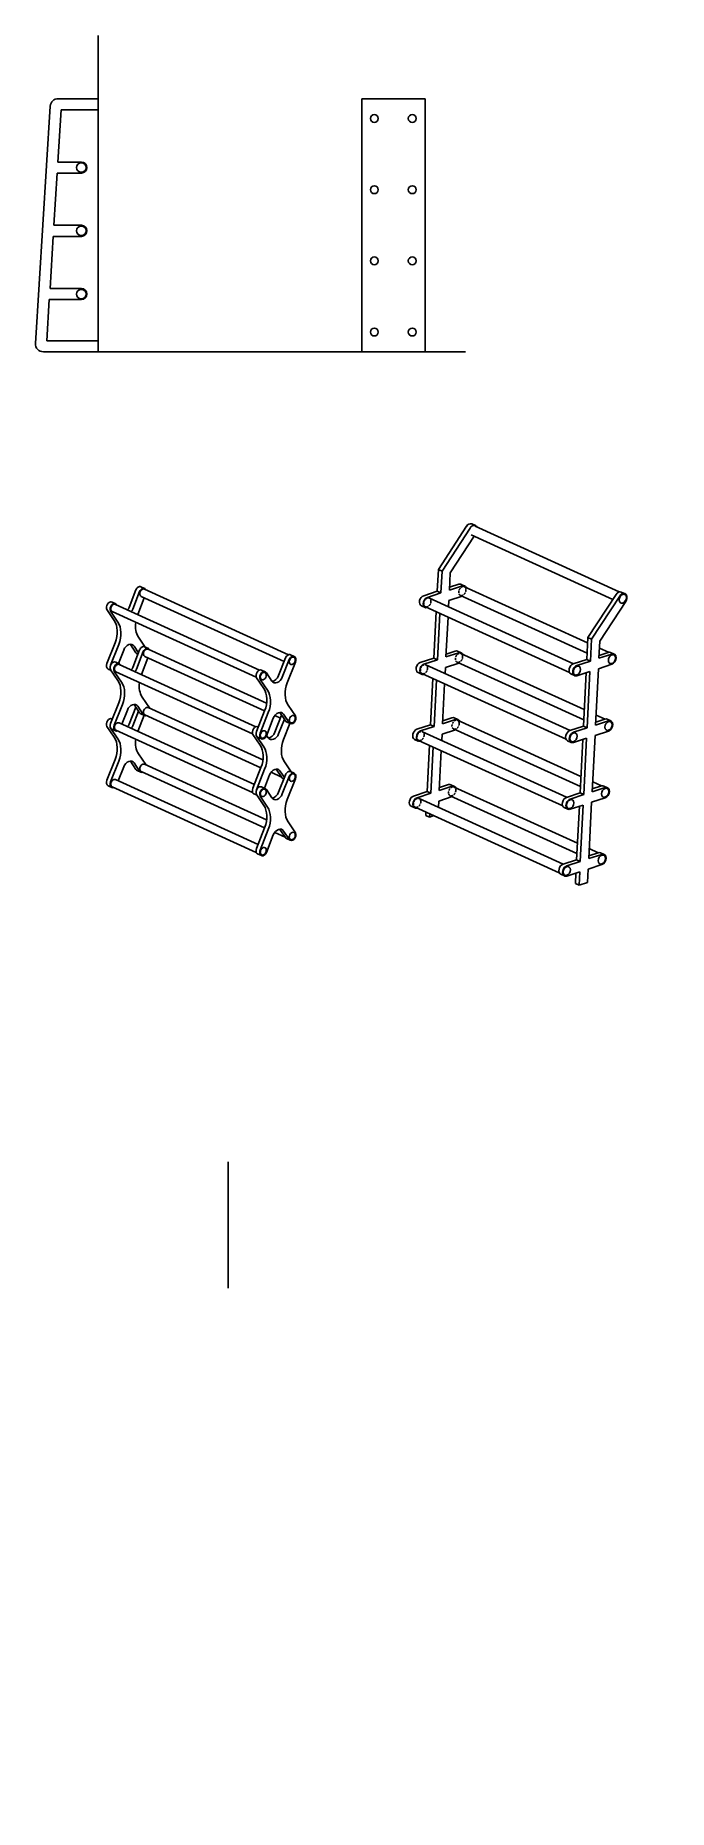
# Model space of a CAD drawing. Header units: millimetres. Extents: x 7085 to 25803, y -5245 to 9436.
# Drawn here: x 11797 to 13799, y -1424 to 4184 of the extents above; entities that cross this region are included whole.
import ezdxf

# ---------------------------------------------------------------- set-up
doc = ezdxf.new("R2010")
doc.units = ezdxf.units.MM
doc.linetypes.add('HIDDEN', pattern=[9.525, 6.35, -3.175])
doc.layers.add('PH-1206', color=7, linetype='HIDDEN')
doc.layers.add('PV-1206', color=7, linetype='Continuous')

# ---------------------------------------------------------------- blocks, each defined once
blk = doc.blocks.new('*U28')
at = {"layer": 'PV-1206'}
for p, q in [((8765.4, -5296.8, 3877.6), (8773, -5305.9, 3872.7)), ((8774.3, -5305.9, 3874.8), (9070.4, -5661, 3683.5)), ((8778.9, -5292.1, 3907.2), (8815.1, -5315.6, 3920)), ((8822.6, -5324.7, 3915.1), (8786.5, -5301.1, 3902.3)), ((8790.6, -5305.9, 3900), (9086.7, -5661, 3708.7)), ((8815.1, -5315.6, 3920), (8834.9, -5297.6, 3983.6)), ((8815.1, -5315.6, 3920), (8822.6, -5324.7, 3915.1)), ((8842.4, -5306.7, 3978.7), (8822.6, -5324.7, 3915.1)), ((8834.9, -5297.6, 3983.6), (8842.4, -5306.7, 3978.7)), ((8834.9, -5297.6, 3983.6), (8936.7, -5314.9, 4109.5)), ((8944.3, -5324, 4104.6), (8842.4, -5306.7, 3978.7)), ((8845.2, -5339.4, 3923.2), (8860.9, -5325.2, 3973.5)), ((8860.9, -5325.2, 3973.5), (8947.4, -5339.9, 4080.4)), ((8951.3, -5323.5, 4116.5), (8958.9, -5332.5, 4111.6)), ((8704.7, -5352, 3682.7), (8712.2, -5361, 3677.8)), ((8713.6, -5361, 3679.9), (9009.7, -5716.2, 3488.6)), ((8718.2, -5347.2, 3712.3), (8754.3, -5370.8, 3725.2)), ((8761.9, -5379.8, 3720.3), (8725.8, -5356.3, 3707.4)), ((8729.9, -5361, 3705.1), (9026, -5716.2, 3513.8)), ((8754.3, -5370.8, 3725.2), (8796.5, -5332.5, 3860.5)), ((8754.3, -5370.8, 3725.2), (8761.9, -5379.8, 3720.3)), ((8804.1, -5341.5, 3855.6), (8761.9, -5379.8, 3720.3)), ((8784.5, -5394.6, 3728.4), (8820.8, -5361.6, 3844.8)), ((8830.1, -5353.2, 3874.5), (8835.7, -5348, 3892.8)), ((8835.7, -5348, 3892.8), (8871.6, -5371.3, 3905.6)), ((8880, -5362, 3935.6), (8845.2, -5339.4, 3923.2)), ((8847.9, -5337, 3931.7), (8872.4, -5353, 3940.5)), ((8867.8, -5366.8, 3908.1), (9128.2, -5679.1, 3739.8)), ((8877.9, -5357.7, 3940.2), (8885.4, -5366.8, 3935.4)), ((8884.1, -5366.8, 3933.3), (9137.5, -5670.7, 3769.5)), ((8941.3, -5332.5, 4084.3), (9232.3, -5681.6, 3896.3)), ((8957.5, -5332.5, 4109.5), (9253.6, -5687.7, 3918.2)), ((8644, -5407.1, 3487.9), (8651.5, -5416.2, 3483)), ((8652.9, -5416.2, 3485.1), (8949, -5771.3, 3293.8)), ((8657.5, -5402.4, 3517.5), (8693.6, -5425.9, 3530.3)), ((8701.2, -5435, 3525.5), (8665, -5411.4, 3512.6)), ((8669.2, -5416.2, 3510.3), (8965.2, -5771.3, 3319)), ((8693.6, -5425.9, 3530.3), (8735.8, -5387.6, 3665.6)), ((8693.6, -5425.9, 3530.3), (8701.2, -5435, 3525.5)), ((8743.3, -5396.7, 3660.7), (8701.2, -5435, 3525.5)), ((8723.8, -5449.7, 3533.5), (8760.1, -5416.8, 3649.9)), ((8769.3, -5408.3, 3679.6), (8775, -5403.2, 3697.9)), ((8775, -5403.2, 3697.9), (8810.8, -5426.5, 3710.8)), ((8819.2, -5417.2, 3740.7), (8784.5, -5394.6, 3728.4)), ((8787.2, -5392.2, 3736.9), (8811.7, -5408.1, 3745.6)), ((8807.1, -5421.9, 3713.2), (9067.5, -5734.3, 3545)), ((8817.2, -5412.9, 3745.4), (8824.7, -5421.9, 3740.5)), ((8823.4, -5421.9, 3738.4), (9076.7, -5725.9, 3574.7)), ((8583.2, -5462.3, 3293), (8590.8, -5471.3, 3288.1)), ((8592.2, -5471.3, 3290.2), (8888.2, -5826.5, 3098.9)), ((8596.8, -5457.5, 3322.6), (8632.9, -5481.1, 3335.5)), ((8640.5, -5490.1, 3330.6), (8604.3, -5466.6, 3317.7)), ((8608.4, -5471.3, 3315.4), (8904.5, -5826.5, 3124.1)), ((8632.9, -5481.1, 3335.5), (8675.1, -5442.8, 3470.8)), ((8632.9, -5481.1, 3335.5), (8640.5, -5490.1, 3330.6)), ((8682.6, -5451.9, 3465.9), (8640.5, -5490.1, 3330.6)), ((8663.1, -5504.9, 3338.7), (8699.3, -5471.9, 3455.1)), ((8708.6, -5463.5, 3484.8), (8714.3, -5458.3, 3503.1)), ((8714.3, -5458.3, 3503.1), (8750.1, -5481.6, 3515.9)), ((8758.5, -5472.3, 3545.9), (8723.8, -5449.7, 3533.5)), ((8726.4, -5447.3, 3542), (8751, -5463.3, 3550.8)), ((8746.4, -5477.1, 3518.4), (9006.8, -5789.4, 3350.1)), ((8756.4, -5468, 3550.6), (8764, -5477.1, 3545.7)), ((8762.6, -5477.1, 3543.6), (9016, -5781, 3379.9)), ((8611.3, -5500.7, 3266.2), (8614.3, -5497.9, 3275.9)), ((8611.3, -5500.7, 3266.2), (8618.9, -5509.7, 3261.3)), ((8621.9, -5507, 3271), (8618.9, -5509.7, 3261.3)), ((8618.9, -5509.7, 3261.3), (8630.5, -5517.3, 3265.5)), ((8647.9, -5518.7, 3290), (8653.6, -5513.5, 3308.2)), ((8653.6, -5513.5, 3308.2), (8689.4, -5536.8, 3321.1)), ((8697.8, -5527.5, 3351), (8663.1, -5504.9, 3338.7)), ((8665.7, -5502.5, 3347.2), (8690.2, -5518.4, 3355.9)), ((8685.6, -5532.2, 3323.5), (8946, -5844.6, 3155.3)), ((8695.7, -5523.2, 3355.7), (8703.3, -5532.2, 3350.8)), ((8701.9, -5532.2, 3348.7), (8955.3, -5836.2, 3185)), ((9086.3, -5660.8, 3708.5), (9122.5, -5684.3, 3721.4)), ((9025.6, -5715.9, 3513.7), (9061.7, -5739.5, 3526.6)), ((9061.7, -5739.5, 3526.6), (9110.4, -5695.3, 3682.6)), ((9120.6, -5702, 3686.2), (9069.3, -5748.5, 3521.7)), ((9072.8, -5665.5, 3678.9), (9080.4, -5674.6, 3674)), ((9085.9, -5679.4, 3673.8), (9120.6, -5702, 3686.2)), ((9091.9, -5763.3, 3529.7), (9143.1, -5716.7, 3694.1)), ((9130, -5693.4, 3716.5), (9093.9, -5669.9, 3703.6)), ((9122.5, -5684.3, 3721.4), (9142.3, -5666.3, 3785)), ((9122.5, -5684.3, 3721.4), (9130, -5693.4, 3716.5)), ((9149.8, -5675.4, 3780.1), (9130, -5693.4, 3716.5)), ((9142.3, -5666.3, 3785), (9149.8, -5675.4, 3780.1)), ((9142.3, -5666.3, 3785), (9244.1, -5683.6, 3910.9)), ((9143.1, -5716.7, 3694.1), (9179.4, -5740.3, 3707.2)), ((9251.7, -5692.7, 3906), (9149.8, -5675.4, 3780.1)), ((9152.6, -5708.1, 3724.6), (9168.3, -5693.9, 3774.8)), ((9187.4, -5730.7, 3736.9), (9152.6, -5708.1, 3724.6)), ((9155.3, -5705.7, 3733.1), (9179.8, -5721.7, 3741.8)), ((9161.8, -5699.8, 3753.8), (9180.2, -5721.9, 3741.9)), ((9168.3, -5693.9, 3774.8), (9261.9, -5709.8, 3890.6)), ((9258.7, -5692.2, 3917.9), (9266.3, -5701.3, 3913)), ((8951.4, -5775.8, 3289.2), (8958.9, -5784.9, 3284.4)), ((8964.9, -5771.1, 3318.8), (9001, -5794.6, 3331.7)), ((9001, -5794.6, 3331.7), (9049.6, -5750.5, 3487.7)), ((9059.9, -5757.1, 3491.4), (9008.6, -5803.7, 3326.8)), ((9012.1, -5720.7, 3484.1), (9019.6, -5729.8, 3479.2)), ((9025.1, -5734.5, 3479), (9059.9, -5757.1, 3491.4)), ((9031.2, -5818.4, 3334.9), (9082.4, -5771.9, 3499.3)), ((9069.3, -5748.5, 3521.7), (9033.2, -5725, 3508.8)), ((9061.7, -5739.5, 3526.6), (9069.3, -5748.5, 3521.7)), ((9082.4, -5771.9, 3499.3), (9118.7, -5795.4, 3512.3)), ((9126.6, -5785.9, 3542.1), (9091.9, -5763.3, 3529.7)), ((9094.6, -5760.9, 3538.2), (9119.1, -5776.8, 3547)), ((9101, -5755, 3559), (9119.4, -5777.1, 3547.1)), ((9185.3, -5726.4, 3741.6), (9192.8, -5735.5, 3736.7)), ((8890.6, -5831, 3094.4), (8898.2, -5840.1, 3089.5)), ((8904.2, -5826.2, 3124), (8940.3, -5849.8, 3136.9)), ((8940.3, -5849.8, 3136.9), (8988.9, -5805.6, 3292.9)), ((8999.1, -5812.3, 3296.5), (8947.9, -5858.9, 3132)), ((8964.4, -5789.7, 3284.1), (8999.1, -5812.3, 3296.5)), ((8970.5, -5873.6, 3140), (9021.7, -5827, 3304.4)), ((9008.6, -5803.7, 3326.8), (8972.4, -5780.2, 3314)), ((9001, -5794.6, 3331.7), (9008.6, -5803.7, 3326.8)), ((9021.7, -5827, 3304.4), (9057.9, -5850.6, 3317.5)), ((9065.9, -5841.1, 3347.3), (9031.2, -5818.4, 3334.9)), ((9033.8, -5816, 3343.4), (9058.4, -5832, 3352.1)), ((9040.3, -5810.1, 3364.2), (9058.7, -5832.2, 3352.3)), ((9124.6, -5781.6, 3546.8), (9132.1, -5790.6, 3541.9)), ((8903.7, -5844.8, 3089.3), (8938.4, -5867.4, 3101.7)), ((8947.9, -5858.9, 3132), (8911.7, -5835.3, 3119.1)), ((8918.7, -5869.4, 3067.6), (8928.2, -5860.8, 3098)), ((8918.7, -5869.4, 3067.6), (8926.3, -5878.5, 3062.7)), ((8938.4, -5867.4, 3101.7), (8926.3, -5878.5, 3062.7)), ((8926.3, -5878.5, 3062.7), (8948.9, -5893.2, 3070.8)), ((8940.3, -5849.8, 3136.9), (8947.9, -5858.9, 3132)), ((8948.9, -5893.2, 3070.8), (8961, -5882.2, 3109.6)), ((8961, -5882.2, 3109.6), (8997.2, -5905.7, 3122.6)), ((9005.2, -5896.2, 3152.4), (8970.5, -5873.6, 3140)), ((8973.1, -5871.2, 3148.6), (8997.6, -5887.1, 3157.3)), ((8979.6, -5865.3, 3169.3), (8998, -5887.4, 3157.4)), ((9063.8, -5836.7, 3351.9), (9071.4, -5845.8, 3347)), ((9003.1, -5891.9, 3157.1), (9010.7, -5901, 3152.2))]:
    blk.add_line(p, q, dxfattribs=at)
at = {"layer": 'PV-1206', "extrusion": (0.596103, 0.704479, -0.385188)}
for centre, major_axis, start_param, end_param in [((8774.9, -5296.8, 3892.3), (-9.5, 0, -14.7), 0, 2.56791), ((8941.8, -5323.5, 4101.8), (9.5, 0, 14.7), -1.359081, 0), ((8714.2, -5352, 3697.4), (-9.5, 0, -14.7), 0, 2.56791), ((8868.4, -5357.7, 3925.6), (9.5, 0, 14.7), -0.573683, 0), ((8653.5, -5407.1, 3502.6), (-9.5, 0, -14.7), 0, 2.56791), ((8807.7, -5412.9, 3730.7), (9.5, 0, 14.7), -0.573683, 0), ((8592.7, -5462.3, 3307.7), (-9.5, 0, -14.7), 0, 2.56791), ((8746.9, -5468, 3535.9), (9.5, 0, 14.7), -0.573683, 0), ((8686.2, -5523.2, 3341), (9.5, 0, 14.7), -0.573683, 0), ((9082.3, -5665.5, 3693.6), (-9.5, 0, -14.7), 0, 2.56791), ((9021.6, -5720.7, 3498.8), (-9.5, 0, -14.7), 0, 2.56791), ((9249.2, -5692.2, 3903.2), (9.5, 0, 14.7), -1.359081, 0), ((8960.9, -5775.8, 3303.9), (-9.5, 0, -14.7), 0, 2.56791), ((9175.8, -5726.4, 3726.9), (9.5, 0, 14.7), -0.573683, 0), ((8900.1, -5831, 3109.1), (-9.5, 0, -14.7), 0, 2.56791), ((9054.3, -5836.7, 3337.2), (9.5, 0, 14.7), -0.573683, 0), ((9115.1, -5781.6, 3532.1), (9.5, 0, 14.7), -0.573683, 0), ((8993.6, -5891.9, 3142.4), (9.5, 0, 14.7), -0.573683, 0)]:
    blk.add_ellipse(centre, major_axis=major_axis, ratio=0.704479, start_param=start_param, end_param=end_param, dxfattribs=at)
at = {"layer": 'PV-1206', "extrusion": (-0.596103, -0.704479, 0.385188)}
for centre, major_axis, start_param, end_param in [((8782.5, -5305.9, 3887.4), (-9.5, 0, -14.7), -2.56791, 0.5411), ((8949.4, -5332.5, 4096.9), (9.5, 0, 14.7), -0.5411, 1.359081), ((8721.7, -5361, 3692.5), (-9.5, 0, -14.7), -2.56791, 0.5411), ((8875.9, -5366.8, 3920.7), (9.5, 0, 14.7), -0.5411, 0.573683), ((8661, -5416.2, 3497.7), (-9.5, 0, -14.7), -2.56791, 0.5411), ((8815.2, -5421.9, 3725.8), (9.5, 0, 14.7), -0.5411, 0.573683), ((8600.3, -5471.3, 3302.8), (-9.5, 0, -14.7), -2.56791, 0.5411), ((8754.5, -5477.1, 3531), (9.5, 0, 14.7), -0.5411, 0.573683), ((8693.8, -5532.2, 3336.1), (9.5, 0, 14.7), -0.5411, 0.573683), ((9029.1, -5729.8, 3493.9), (-9.5, 0, -14.7), -2.56791, 0.573683), ((9089.9, -5674.6, 3688.7), (-9.5, 0, -14.7), -2.56791, 0.573683), ((9089.9, -5674.6, 3688.7), (-8.1, 0, -12.6), -4.138706, 2.144479), ((9256.8, -5701.3, 3898.3), (-8.1, 0, -12.6), -4.138706, 2.144479), ((9256.8, -5701.3, 3898.3), (9.5, 0, 14.7), -1.782512, 1.359081), ((8968.4, -5784.9, 3299.1), (-9.5, 0, -14.7), -2.56791, 0.573683), ((9029.1, -5729.8, 3493.9), (-8.1, 0, -12.6), -4.138706, 2.144479), ((9183.3, -5735.5, 3722), (-8.1, 0, -12.6), -4.138706, 2.144479), ((9183.3, -5735.5, 3722), (9.5, 0, 14.7), -2.562705, 0.573683), ((8907.7, -5840.1, 3104.2), (-9.5, 0, -14.7), -2.56791, 0.573683), ((8907.7, -5840.1, 3104.2), (-8.1, 0, -12.6), -4.138706, 2.144479), ((8968.4, -5784.9, 3299.1), (-8.1, 0, -12.6), -4.138706, 2.144479), ((9122.6, -5790.6, 3527.2), (-8.1, 0, -12.6), -4.138706, 2.144479), ((9122.6, -5790.6, 3527.2), (9.5, 0, 14.7), -2.562705, 0.573683), ((9061.9, -5845.8, 3332.3), (-8.1, 0, -12.6), -4.138706, 2.144479), ((9061.9, -5845.8, 3332.3), (9.5, 0, 14.7), -2.562705, 0.573683), ((9001.2, -5901, 3137.5), (-8.1, 0, -12.6), -4.138706, 2.144479), ((9001.2, -5901, 3137.5), (9.5, 0, 14.7), -2.562705, 0.573683)]:
    blk.add_ellipse(centre, major_axis=major_axis, ratio=0.704479, start_param=start_param, end_param=end_param, dxfattribs=at)

msp = doc.modelspace()

# ---------------------------------------------------------------- linework, layer by layer
for p, q in [((11995.85672, 3183.82446), (11995.85672, 4183.82446)), ((11869.343, 3983.82446), (11995.85672, 3983.82446)), ((12828.83627, 3983.82446), (13028.83627, 3983.82446)), ((12828.83627, 3983.82446), (12828.83627, 3183.82446)), ((13028.83627, 3983.82446), (13028.83627, 3183.82446)), ((11797.51669, 3210.38392), (11844.39169, 3960.38392)), ((11868.42501, 3783.82446), (11878.73751, 3948.82446)), ((11878.73751, 3948.82446), (11995.85672, 3948.82446)), ((11868.42501, 3783.82446), (11942.44346, 3783.82446)), ((11855.92501, 3583.82446), (11866.23751, 3748.82446)), ((11866.23751, 3748.82446), (11942.44346, 3748.82446)), ((11843.42501, 3383.82446), (11853.73751, 3548.82446)), ((11853.73751, 3548.82446), (11942.44346, 3548.82446)), ((11855.92501, 3583.82446), (11942.44346, 3583.82446)), ((11843.42501, 3383.82446), (11942.44346, 3383.82446)), ((11833.11251, 3218.82446), (11841.23751, 3348.82446)), ((11841.23751, 3348.82446), (11942.44346, 3348.82446)), ((11833.11251, 3218.82446), (11995.85672, 3218.82446)), ((11822.468, 3183.82446), (11995.85672, 3183.82446)), ((11995.85672, 3183.82446), (13156.86219, 3183.82446))]:
    msp.add_line(p, q)
at = {"extrusion": (-1, 0, 0)}
msp.add_line((12406.7606, 623.49068, 450), (12406.7606, 223.49068, 450), dxfattribs=at)
for centre, radius in [((12868.55712, 3921.32446), 12.5), ((12988.55712, 3921.32446), 12.5), ((11942.44346, 3766.32446), 15), ((12868.55712, 3696.32446), 12.5), ((12988.55712, 3696.32446), 12.5), ((11942.44346, 3566.32446), 15), ((12868.55712, 3471.32446), 12.5), ((12988.55712, 3471.32446), 12.5), ((11942.44346, 3366.32446), 15), ((12868.55712, 3246.32446), 12.5), ((12988.55712, 3246.32446), 12.5)]:
    msp.add_circle(centre, radius)
for centre, radius, start, end in [((11869.343, 3958.82446), 25, 90, 176.42366563), ((11942.44346, 3766.32446), 17.5, 270, 90), ((11942.44346, 3566.32446), 17.5, 270, 90), ((11942.44346, 3366.32446), 17.5, 270, 90), ((11822.468, 3208.82446), 25, 176.42366563, 270)]:
    msp.add_arc(centre, radius, start, end)
at = {"layer": 'PH-1206'}
for centre in [(13146.91874, 2427.53031), (13036.22815, 2391.45277), (13025.49891, 2180.31721), (13136.18951, 2216.39475), (13125.46467, 2005.26063), (13014.77408, 1969.18309), (13114.72959, 1794.12317), (13004.039, 1758.04563)]:
    msp.add_ellipse(centre, major_axis=(-6.21466, -13.65203), ratio=0.7044792635, start_param=-4.1387059777, end_param=2.1444793295, dxfattribs=at)
at = {"layer": 'PV-1206', "extrusion": (-1.11022e-16, 0.922838, 0.385188)}
for p, q in [((12114.93638, 2431.42676, -560.59189), (12093.09076, 2375.91501, -560.59189)), ((12126.5634, 2426.13393, -560.59189), (12104.71778, 2370.62218, -560.59189)), ((12130.96997, 2441.15716, -560.59189), (12142.59699, 2435.86432, -560.59189)), ((12141.56122, 2433.58898, -560.59189), (12597.45008, 2226.06003, -560.59189)), ((12023.33037, 2368.86884, -560.59189), (12046.38942, 2334.54286, -560.59189)), ((12034.95739, 2363.57601, -560.59189), (12058.01644, 2329.25003, -560.59189)), ((12039.36396, 2392.84312, -560.59189), (12050.99098, 2387.55029, -560.59189)), ((12039.59745, 2362.52156, -560.59189), (12495.48631, 2154.9926, -560.59189)), ((12049.95521, 2385.27495, -560.59189), (12505.84407, 2177.74599, -560.59189)), ((12055.62169, 2382.69546, -560.59189), (12054.59527, 2384.2205, -560.59189)), ((12120.57786, 2353.12623, -560.59189), (12141.43792, 2406.17668, -560.59189)), ((12131.20346, 2410.83559, -560.59189), (12583.3678, 2205.00211, -560.59189)), ((12049.0241, 2263.88836, -560.59189), (12023.33037, 2198.54512, -560.59189)), ((12060.65112, 2258.59552, -560.59189), (12034.95739, 2193.25229, -560.59189)), ((12097.43876, 2258.61274, -560.59189), (12114.93638, 2232.61527, -560.59189)), ((12109.06578, 2253.31991, -560.59189), (12123.02618, 2232.57793, -560.59189)), ((12144.5668, 2250.40002, -560.59189), (12123.14222, 2282.2929, -560.59189)), ((12142.59699, 2251.29671, -560.59189), (12154.22402, 2246.00388, -560.59189)), ((12153.18824, 2243.72854, -560.59189), (12528.13977, 2073.04374, -560.59189)), ((12050.99098, 2202.98268, -560.59189), (12062.618, 2197.68984, -560.59189)), ((12059.91278, 2198.92131, -560.59189), (12076.44088, 2240.92075, -560.59189)), ((12061.58223, 2195.4145, -560.59189), (12494.21705, 1998.47122, -560.59189)), ((12067.24871, 2192.83502, -560.59189), (12066.22229, 2194.36005, -560.59189)), ((12126.5634, 2241.56632, -560.59189), (12104.71778, 2186.05457, -560.59189)), ((12138.19042, 2236.27349, -560.59189), (12116.3448, 2180.76173, -560.59189)), ((12118.54066, 2229.28548, -560.59189), (12121.24588, 2228.05401, -560.59189)), ((12132.20488, 2163.26578, -560.59189), (12153.06494, 2216.31623, -560.59189)), ((12142.83048, 2220.97515, -560.59189), (12521.78599, 2048.46767, -560.59189)), ((12587.76858, 2216.18489, -560.59189), (12565.92296, 2160.67314, -560.59189)), ((12599.3956, 2210.89206, -560.59189), (12577.54998, 2155.38031, -560.59189)), ((12593.33974, 2137.70554, -560.59189), (12619.03348, 2203.04877, -560.59189)), ((12603.80217, 2225.91529, -560.59189), (12615.4292, 2220.62245, -560.59189)), ((12026.93465, 2180.97144, -560.59189), (12036.59186, 2176.5753, -560.59189)), ((12034.95739, 2179.0084, -560.59189), (12058.01644, 2144.68242, -560.59189)), ((12046.58441, 2173.71557, -560.59189), (12069.64346, 2139.38959, -560.59189)), ((12051.22447, 2172.66111, -560.59189), (12483.85929, 1975.71783, -560.59189)), ((12496.16257, 2153.62697, -560.59189), (12519.22162, 2119.30099, -560.59189)), ((12507.78959, 2148.33414, -560.59189), (12530.84864, 2114.00816, -560.59189)), ((12512.19616, 2177.60125, -560.59189), (12523.82319, 2172.30842, -560.59189)), ((12544.92509, 2142.98115, -560.59189), (12527.42747, 2168.97863, -560.59189)), ((12157.8283, 2058.10648, -560.59189), (12134.76924, 2092.43246, -560.59189)), ((12060.65112, 2074.02791, -560.59189), (12034.95739, 2008.68468, -560.59189)), ((12039.36396, 2023.7079, -560.59189), (12040.63685, 2023.12846, -560.59189)), ((12072.27814, 2068.73508, -560.59189), (12046.58441, 2003.39184, -560.59189)), ((12070.62306, 2006.73134, -560.59189), (12088.06791, 2051.06031, -560.59189)), ((12114.37475, 2060.86438, -560.59189), (12093.09076, 2006.77979, -560.59189)), ((12123.02618, 2048.01032, -560.59189), (12104.71778, 2001.48696, -560.59189)), ((12109.06578, 2068.7523, -560.59189), (12126.5634, 2042.75482, -560.59189)), ((12120.57786, 1983.99101, -560.59189), (12140.52181, 2034.71164, -560.59189)), ((12120.6928, 2063.45946, -560.59189), (12138.19042, 2037.46199, -560.59189)), ((12130.16768, 2039.42503, -560.59189), (12141.7947, 2034.1322, -560.59189)), ((12142.83048, 2036.40754, -560.59189), (12510.15897, 1869.19289, -560.59189)), ((12153.18824, 2059.16093, -560.59189), (12516.51274, 1893.76897, -560.59189)), ((12521.8563, 2048.64649, -560.59189), (12496.16257, 1983.30325, -560.59189)), ((12533.48333, 2043.35365, -560.59189), (12507.78959, 1978.01042, -560.59189)), ((12527.42747, 1970.16713, -560.59189), (12549.27309, 2025.67888, -560.59189)), ((12553.84125, 2033.87552, -560.59189), (12571.74078, 2025.72733, -560.59189)), ((12575.57993, 2035.48296, -560.59189), (12554.29594, 1981.39836, -560.59189)), ((12584.23136, 2022.62889, -560.59189), (12565.92296, 1976.10553, -560.59189)), ((12570.27096, 2043.37087, -560.59189), (12587.76858, 2017.3734, -560.59189)), ((12581.89798, 2038.07804, -560.59189), (12599.3956, 2012.08056, -560.59189)), ((12619.03348, 2032.72505, -560.59189), (12595.97442, 2067.05103, -560.59189)), ((12023.33037, 1999.73362, -560.59189), (12046.38942, 1965.40764, -560.59189)), ((12035.5574, 1993.54761, -560.59189), (12058.01644, 1960.11481, -560.59189)), ((12038.56167, 1991.111, -560.59189), (12050.18869, 1985.81816, -560.59189)), ((12051.22447, 1988.0935, -560.59189), (12483.85929, 1791.15022, -560.59189)), ((12061.58223, 2010.8469, -560.59189), (12489.2989, 1816.14244, -560.59189)), ((12484.53555, 1974.35219, -560.59189), (12507.5946, 1940.02622, -560.59189)), ((12496.76258, 1968.16618, -560.59189), (12519.22162, 1934.73338, -560.59189)), ((12499.76685, 1965.72957, -560.59189), (12511.39387, 1960.43674, -560.59189)), ((12500.56914, 1998.32647, -560.59189), (12501.84204, 1997.74703, -560.59189)), ((12533.29807, 1963.70638, -560.59189), (12527.9891, 1971.59429, -560.59189)), ((12581.71272, 1958.43076, -560.59189), (12601.72699, 2009.33022, -560.59189)), ((12591.37286, 2014.04361, -560.59189), (12602.99988, 2008.75077, -560.59189)), ((12146.20128, 1878.8317, -560.59189), (12123.14222, 1913.15768, -560.59189)), ((12049.0241, 1894.75314, -560.59189), (12023.33037, 1829.4099, -560.59189)), ((12060.65112, 1889.4603, -560.59189), (12034.95739, 1824.11707, -560.59189)), ((12058.99604, 1827.45656, -560.59189), (12076.44088, 1871.78553, -560.59189)), ((12097.43876, 1889.47752, -560.59189), (12114.93638, 1863.48005, -560.59189)), ((12109.06578, 1884.18469, -560.59189), (12126.5634, 1858.18721, -560.59189)), ((12118.54066, 1860.15026, -560.59189), (12130.16768, 1854.85742, -560.59189)), ((12131.20346, 1857.13276, -560.59189), (12521.78599, 1679.33245, -560.59189)), ((12141.56122, 1879.88615, -560.59189), (12528.13977, 1703.90853, -560.59189)), ((12510.22928, 1869.37171, -560.59189), (12484.53555, 1804.02847, -560.59189)), ((12521.8563, 1864.07888, -560.59189), (12496.16257, 1798.73564, -560.59189)), ((12542.21423, 1854.60075, -560.59189), (12575.11513, 1839.62366, -560.59189)), ((12558.64394, 1864.09609, -560.59189), (12576.14156, 1838.09862, -560.59189)), ((12570.27096, 1858.80326, -560.59189), (12584.23136, 1838.06128, -560.59189)), ((12605.77198, 1855.88337, -560.59189), (12584.3474, 1887.77625, -560.59189)), ((12603.80217, 1856.78007, -560.59189), (12615.4292, 1851.48723, -560.59189)), ((12026.93465, 1811.83622, -560.59189), (12038.56167, 1806.54339, -560.59189)), ((12039.59745, 1808.81873, -560.59189), (12495.48631, 1601.28977, -560.59189)), ((12049.95521, 1831.57212, -560.59189), (12500.92592, 1626.282, -560.59189)), ((12512.19616, 1808.46603, -560.59189), (12523.82319, 1803.1732, -560.59189)), ((12521.11797, 1804.40466, -560.59189), (12537.64607, 1846.40411, -560.59189)), ((12544.92509, 1773.84594, -560.59189), (12527.42747, 1799.84341, -560.59189)), ((12587.76858, 1847.04967, -560.59189), (12565.92296, 1791.53792, -560.59189)), ((12599.3956, 1841.75684, -560.59189), (12577.54998, 1786.24509, -560.59189)), ((12579.74584, 1834.76883, -560.59189), (12582.45106, 1833.53736, -560.59189)), ((12593.33974, 1768.57032, -560.59189), (12619.03348, 1833.91355, -560.59189)), ((12488.13983, 1786.45479, -560.59189), (12497.79704, 1782.05865, -560.59189)), ((12496.16257, 1784.49175, -560.59189), (12519.22162, 1750.16577, -560.59189)), ((12507.78959, 1779.19892, -560.59189), (12530.84864, 1744.87294, -560.59189)), ((12619.03348, 1663.58983, -560.59189), (12595.97442, 1697.91581, -560.59189)), ((12521.8563, 1679.51127, -560.59189), (12496.16257, 1614.16803, -560.59189)), ((12533.48333, 1674.21843, -560.59189), (12507.78959, 1608.8752, -560.59189)), ((12527.42747, 1601.03191, -560.59189), (12549.27309, 1656.54366, -560.59189)), ((12553.84125, 1664.74031, -560.59189), (12586.74215, 1649.76321, -560.59189)), ((12570.27096, 1674.23565, -560.59189), (12587.76858, 1648.23818, -560.59189)), ((12581.89798, 1668.94282, -560.59189), (12599.3956, 1642.94534, -560.59189)), ((12591.37286, 1644.90839, -560.59189), (12602.99988, 1639.61555, -560.59189)), ((12499.76685, 1596.59435, -560.59189), (12511.39387, 1591.30152, -560.59189))]:
    msp.add_line(p, q, dxfattribs=at)
at = {"layer": 'PV-1206'}
for centre, major_axis, start_param, end_param in [((12124.75532, 2427.50512, -560.59189), (6.21466, 13.65203), 0, 1.6040598292), ((12136.38234, 2422.21229, -560.59189), (-5.17888, -11.3767), -3.1415926536, 0), ((12136.38234, 2422.21229, -560.59189), (6.21466, 13.65203), -0.5856855435, 1.6040598292), ((12033.14931, 2379.19108, -560.59189), (6.21466, 13.65203), 0, 2.6848988297), ((12044.77633, 2373.89825, -560.59189), (6.21466, 13.65203), -0.4566938238, 2.6848988297), ((12044.77633, 2373.89825, -560.59189), (-5.17888, -11.3767), -3.1415926536, 0), ((12136.38234, 2237.64468, -560.59189), (6.21466, 13.65203), 0, 1.6040598292), ((12148.00936, 2232.35185, -560.59189), (-5.17888, -11.3767), -3.1415926536, 0), ((12148.00936, 2232.35185, -560.59189), (6.21466, 13.65203), -0.5856855435, 1.6040598292), ((12033.14931, 2194.62348, -560.59189), (-6.21466, -13.65203), -1.5375328244, 0), ((12044.77633, 2189.33064, -560.59189), (6.21466, 13.65203), 0, 2.6848988297), ((12044.77633, 2189.33064, -560.59189), (-6.21466, -13.65203), -1.5375328244, -0.3621508803), ((12056.40335, 2184.03781, -560.59189), (6.21466, 13.65203), -0.4566938238, 2.6848988297), ((12056.40335, 2184.03781, -560.59189), (-5.17888, -11.3767), -3.1415926536, 0), ((12124.75532, 2242.93751, -560.59189), (-6.21466, -13.65203), -0.4566938238, 0), ((12597.58752, 2212.26325, -560.59189), (6.21466, 13.65203), 0, 1.6040598292), ((12609.21454, 2206.97042, -560.59189), (6.21466, 13.65203), -1.5375328244, 1.6040598292), ((12609.21454, 2206.97042, -560.59189), (-5.17888, -11.3767), -4.1387059777, 2.1444793295), ((12505.98151, 2163.94921, -560.59189), (6.21466, 13.65203), 0, 2.6848988297), ((12517.60853, 2158.65638, -560.59189), (6.21466, 13.65203), -0.4566938238, 2.6848988297), ((12517.60853, 2158.65638, -560.59189), (-5.17888, -11.3767), -4.1387059777, 2.1444793295), ((12033.14931, 2010.05587, -560.59189), (6.21466, 13.65203), 0, 2.6848988297), ((12136.38234, 2053.07707, -560.59189), (-6.21466, -13.65203), -0.4566938238, 0), ((12148.00936, 2047.78424, -560.59189), (-5.17888, -11.3767), -3.1415926536, 0), ((12148.00936, 2047.78424, -560.59189), (-6.21466, -13.65203), -0.4566938238, 0.5856855435), ((12148.00936, 2047.78424, -560.59189), (6.21466, 13.65203), -0.5856855435, -0.4566938238), ((12609.21454, 2022.40281, -560.59189), (-6.21466, -13.65203), -0.4566938238, 2.6848988297), ((12609.21454, 2022.40281, -560.59189), (-5.17888, -11.3767), -4.1387059777, 2.1444793295), ((12044.77633, 2004.76303, -560.59189), (-6.21466, -13.65203), -1.5375328244, 0), ((12044.77633, 2004.76303, -560.59189), (-6.21466, -13.65203), -1.5375328244, -0.4566938238), ((12056.40335, 1999.4702, -560.59189), (-6.21466, -13.65203), -1.5375328244, 0.5856855435), ((12056.40335, 1999.4702, -560.59189), (-5.17888, -11.3767), -3.1415926536, 0), ((12494.35449, 1984.67444, -560.59189), (6.21466, 13.65203), 0, 2.6848988297), ((12505.98151, 1979.38161, -560.59189), (-6.21466, -13.65203), -1.5375328244, 0), ((12505.98151, 1979.38161, -560.59189), (-6.21466, -13.65203), -1.5375328244, -0.4566938238), ((12517.60853, 1974.08877, -560.59189), (-6.21466, -13.65203), -1.5375328244, 1.6040598292), ((12517.60853, 1974.08877, -560.59189), (-5.17888, -11.3767), -4.1387059777, 2.1444793295), ((12597.58752, 2027.69564, -560.59189), (-6.21466, -13.65203), -0.4566938238, 0), ((12124.75532, 1873.80229, -560.59189), (-6.21466, -13.65203), -0.4566938238, 0), ((12136.38234, 1868.50946, -560.59189), (-5.17888, -11.3767), -3.1415926536, 0), ((12136.38234, 1868.50946, -560.59189), (-6.21466, -13.65203), -0.4566938238, 0.5856855435), ((12136.38234, 1868.50946, -560.59189), (6.21466, 13.65203), -0.5856855435, -0.4566938238), ((12597.58752, 1843.12803, -560.59189), (6.21466, 13.65203), 0, 1.6040598292), ((12609.21454, 1837.8352, -560.59189), (6.21466, 13.65203), -1.5375328244, 1.6040598292), ((12609.21454, 1837.8352, -560.59189), (-5.17888, -11.3767), -4.1387059777, 2.1444793295), ((12033.14931, 1825.48826, -560.59189), (-6.21466, -13.65203), -1.5375328244, 0), ((12044.77633, 1820.19542, -560.59189), (-6.21466, -13.65203), -1.5375328244, 0.5856855435), ((12044.77633, 1820.19542, -560.59189), (-5.17888, -11.3767), -3.1415926536, 0), ((12494.35449, 1800.10683, -560.59189), (-6.21466, -13.65203), -1.5375328244, 0), ((12505.98151, 1794.814, -560.59189), (6.21466, 13.65203), 0, 2.6848988297), ((12505.98151, 1794.814, -560.59189), (-6.21466, -13.65203), -1.5375328244, -0.3621508803), ((12517.60853, 1789.52116, -560.59189), (6.21466, 13.65203), -0.4566938238, 2.6848988297), ((12517.60853, 1789.52116, -560.59189), (-5.17888, -11.3767), -4.1387059777, 2.1444793295), ((12585.9605, 1848.42086, -560.59189), (-6.21466, -13.65203), -0.4566938238, 0), ((12597.58752, 1658.56042, -560.59189), (-6.21466, -13.65203), -0.4566938238, 0), ((12609.21454, 1653.26759, -560.59189), (-5.17888, -11.3767), -4.1387059777, 2.1444793295), ((12609.21454, 1653.26759, -560.59189), (-6.21466, -13.65203), -0.4566938238, 2.6848988297), ((12505.98151, 1610.24639, -560.59189), (-6.21466, -13.65203), -1.5375328244, 0), ((12517.60853, 1604.95355, -560.59189), (-6.21466, -13.65203), -1.5375328244, 1.6040598292), ((12517.60853, 1604.95355, -560.59189), (-5.17888, -11.3767), -4.1387059777, 2.1444793295)]:
    msp.add_ellipse(centre, major_axis=major_axis, ratio=0.7044792635, start_param=start_param, end_param=end_param, dxfattribs=at)
at = {"layer": 'PV-1206', "extrusion": (8.47573e-16, -8.08699e-17, -1)}
for centre in [(12076.33649, 2381.50184, -560.59189), (12087.96351, 2376.20901, -560.59189), (12087.96351, 2191.6414, -560.59189), (12099.59053, 2186.34856, -560.59189), (12076.33649, 2012.36662, -560.59189), (12087.96351, 2007.07379, -560.59189)]:
    msp.add_ellipse(centre, major_axis=(-10.35776, -22.75339), ratio=0.7044792635, start_param=-1.6451326074, end_param=-1.2662714638, dxfattribs=at)
at = {"layer": 'PV-1206', "extrusion": (1.02666e-15, -2.23388e-16, -1)}
for centre in [(11998.75142, 2280.62376, -560.59189), (12010.37844, 2275.33092, -560.59189), (12010.37844, 2090.76331, -560.59189), (12022.00546, 2085.47048, -560.59189), (12471.58362, 2065.38189, -560.59189), (12483.21064, 2060.08905, -560.59189), (11998.75142, 1911.48854, -560.59189), (12010.37844, 1906.1957, -560.59189), (12459.9566, 1886.10711, -560.59189), (12471.58362, 1880.81428, -560.59189), (12471.58362, 1696.24667, -560.59189), (12483.21064, 1690.95383, -560.59189)]:
    msp.add_ellipse(centre, major_axis=(-31.07328, -68.26017), ratio=0.7044792635, start_param=-2.7324819331, end_param=-1.6454925881, dxfattribs=at)
at = {"layer": 'PV-1206', "extrusion": (6.89218e-16, 1.74193e-16, -1)}
msp.add_ellipse((12170.78023, 2336.21201, -560.59189), major_axis=(31.07328, 68.26017), ratio=0.7044792635, start_param=-2.732481933, end_param=-1.9882145775, dxfattribs=at)
at = {"layer": 'PV-1206', "extrusion": (6.73006e-16, -6.2396e-17, -1)}
for centre in [(12093.19516, 2235.33392, -560.59189), (12104.82218, 2045.47348, -560.59189), (12566.02736, 2020.09205, -560.59189), (12093.19516, 1866.1987, -560.59189), (12554.40034, 1840.81728, -560.59189), (12566.02736, 1650.95683, -560.59189)]:
    msp.add_ellipse(centre, major_axis=(10.35776, 22.75339), ratio=0.7044792635, start_param=-1.6451326078, end_param=0.4082880591, dxfattribs=at)
at = {"layer": 'PV-1206', "extrusion": (6.96005e-16, -1.18734e-17, -1)}
for centre in [(12081.56814, 2240.62676, -560.59189), (12093.19516, 2050.76631, -560.59189), (12554.40034, 2025.38489, -560.59189), (12081.56814, 1871.49154, -560.59189), (12542.77332, 1846.11011, -560.59189), (12554.40034, 1656.24967, -560.59189)]:
    msp.add_ellipse(centre, major_axis=(10.35776, 22.75339), ratio=0.7044792635, start_param=0.3711425593, end_param=0.4082880591, dxfattribs=at)
at = {"layer": 'PV-1206', "extrusion": (9.00358e-16, -1.65891e-16, -1)}
for centre in [(12182.40725, 2146.35156, -560.59189), (12170.78023, 1967.07679, -560.59189)]:
    msp.add_ellipse(centre, major_axis=(31.07328, 68.26017), ratio=0.7044792635, start_param=-2.732481933, end_param=-1.9882145775, dxfattribs=at)
at = {"layer": 'PV-1206', "extrusion": (8.95833e-16, -4.18466e-17, -1)}
for centre in [(12560.79571, 2160.96714, -560.59189), (12549.16869, 1981.69236, -560.59189), (12560.79571, 1791.83192, -560.59189)]:
    msp.add_ellipse(centre, major_axis=(-10.35776, -22.75339), ratio=0.7044792635, start_param=-1.6451326074, end_param=0.4082880592, dxfattribs=at)
at = {"layer": 'PV-1206', "extrusion": (7.71789e-16, -4.63716e-17, -1)}
for centre in [(12549.16869, 2166.25997, -560.59189), (12537.54167, 1986.98519, -560.59189), (12549.16869, 1797.12475, -560.59189)]:
    msp.add_ellipse(centre, major_axis=(-10.35776, -22.75339), ratio=0.7044792635, start_param=-1.6451326074, end_param=-0.3711425593, dxfattribs=at)
at = {"layer": 'PV-1206', "extrusion": (6.4322e-16, 7.31476e-17, -1)}
for centre in [(12643.61243, 2120.97014, -560.59189), (12631.98541, 1941.69536, -560.59189), (12643.61243, 1751.83492, -560.59189)]:
    msp.add_ellipse(centre, major_axis=(31.07328, 68.26017), ratio=0.7044792635, start_param=-2.732481933, end_param=-1.6454925881, dxfattribs=at)

# ---------------------------------------------------------------- block references
at = {"layer": 'PV-1206', "extrusion": (-8.32667e-17, 0.922838, 0.385188), "rotation": 220.236612702366}
msp.add_blockref('*U28', (-2904.51975, 701.41154, -1680.44943), dxfattribs=at)

doc.saveas('drawing.dxf')
